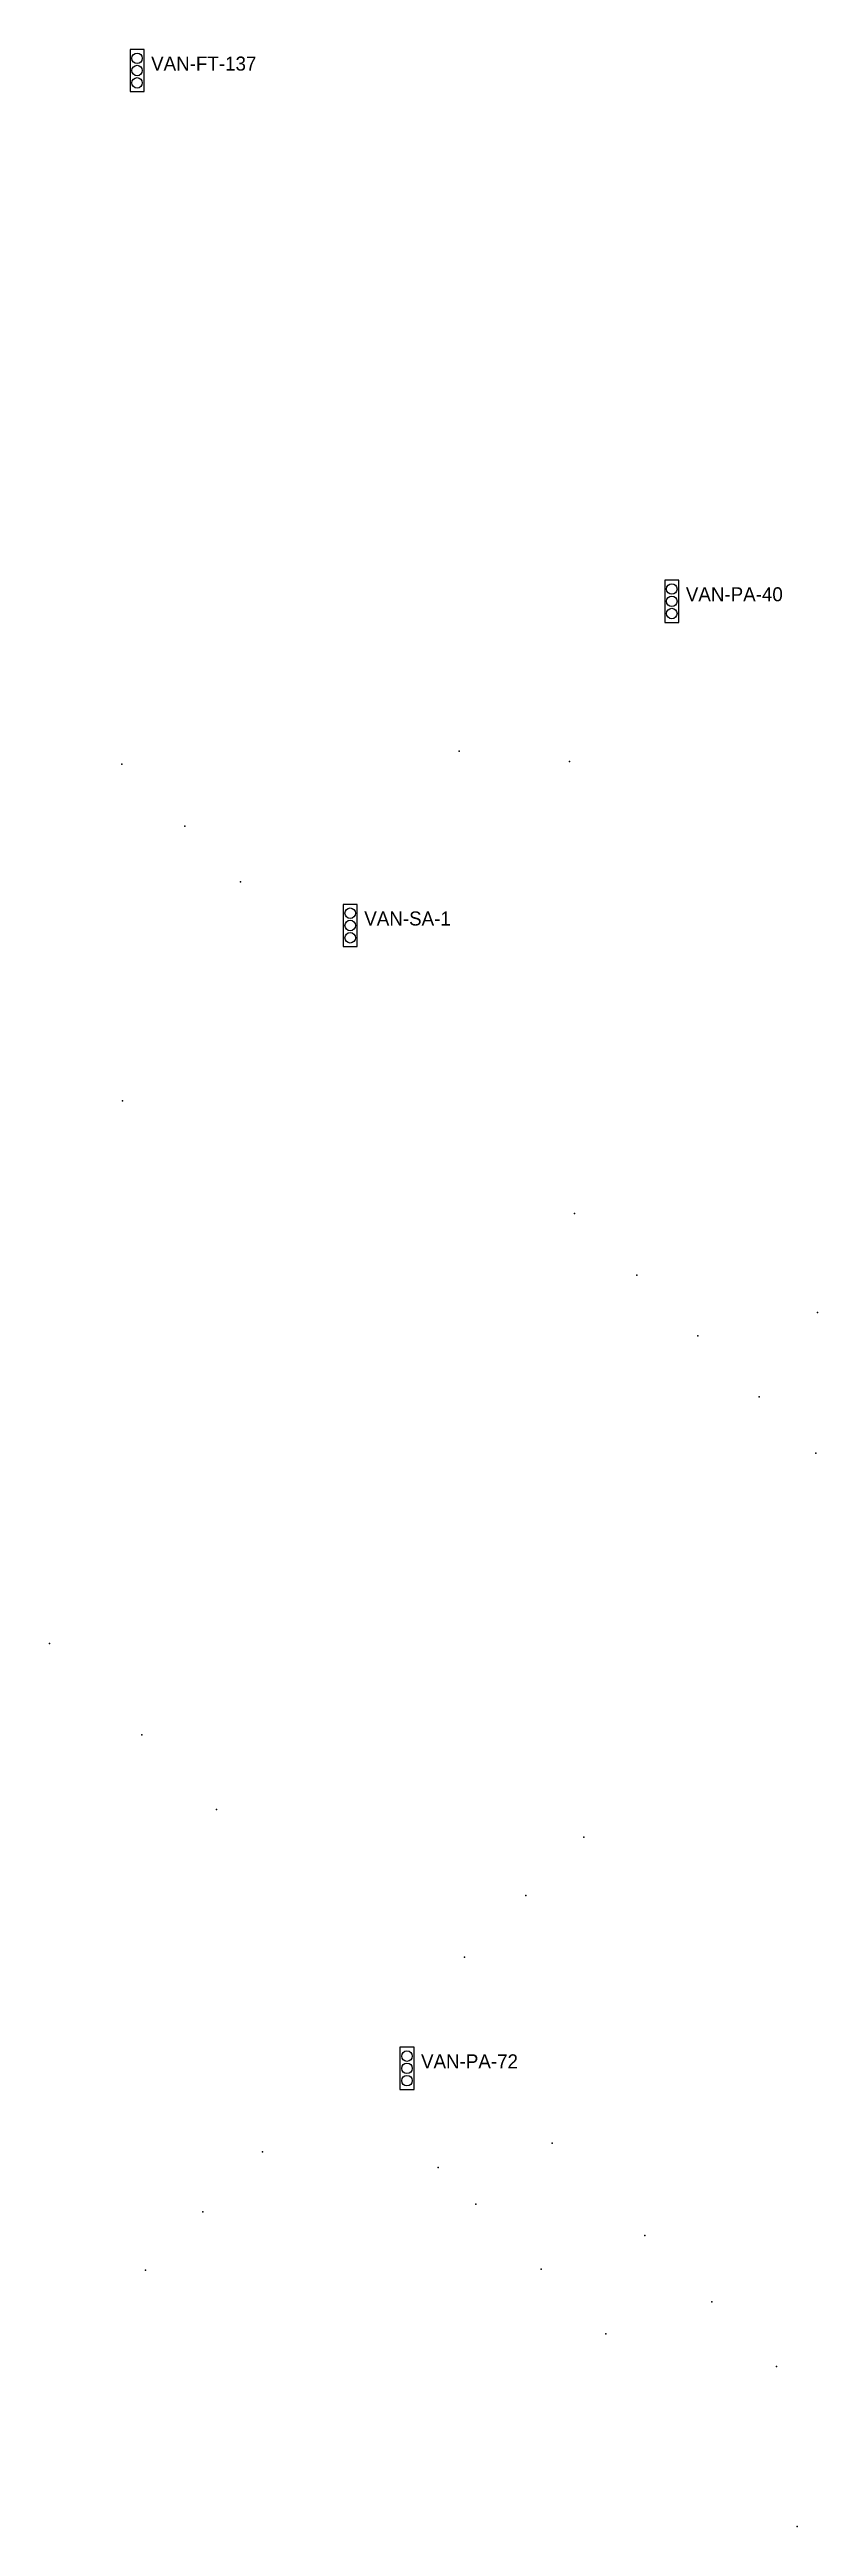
# Model space of a CAD drawing. Header units: inches. Extents: x 486474 to 494239, y 5455982 to 5460069.
# Drawn here: x 490500.6 to 490610.1, y 5459405.4 to 5459758.6 of the extents above; entities that cross this region are included whole.
import ezdxf

# ---------------------------------------------------------------- set-up
doc = ezdxf.new("R2010")
doc.units = ezdxf.units.IN
doc.header["$MEASUREMENT"] = 0
doc.layers.add('Parking Meters', color=10, linetype='Continuous')
doc.layers.add('Traffic Signals', color=10, linetype='Continuous')

msp = doc.modelspace()

# ---------------------------------------------------------------- texts
at = {"layer": 'Traffic Signals', "color": 1}
for s, p in [('VAN-FT-137', (490515.1, 5459755.56)), ('VAN-PA-40', (490591.33, 5459679.9)), ('VAN-SA-1', (490545.49, 5459633.68)), ('VAN-PA-72', (490553.58, 5459470.75))]:
    msp.add_text(s, height=2, dxfattribs=at).set_placement(p)

# ---------------------------------------------------------------- linework, layer by layer
at = {"layer": 'Parking Meters', "color": 7}
for p in [(490559.04, 5459658.53), (490559.04, 5459658.53), (490574.74, 5459657.07), (490510.91, 5459656.67), (490510.91, 5459656.67), (490519.9, 5459647.83), (490519.9, 5459647.83), (490527.83, 5459639.92), (490511.02, 5459608.68), (490511.02, 5459608.68), (490575.46, 5459592.6), (490575.46, 5459592.6), (490584.35, 5459583.83), (490584.35, 5459583.83), (490610.09, 5459578.49), (490593.02, 5459575.17), (490593.02, 5459575.17), (490601.78, 5459566.5), (490601.78, 5459566.5), (490609.84, 5459558.47), (490500.62, 5459531.3), (490500.62, 5459531.3), (490513.78, 5459518.3), (490524.42, 5459507.67), (490576.79, 5459503.7), (490576.79, 5459503.7), (490568.54, 5459495.38), (490568.54, 5459495.38), (490559.79, 5459486.61), (490572.29, 5459460.07), (490572.29, 5459460.07), (490530.96, 5459458.84), (490530.96, 5459458.84), (490556.01, 5459456.62), (490522.48, 5459450.29), (490522.48, 5459450.29), (490561.37, 5459451.4), (490561.37, 5459451.4), (490585.49, 5459446.91), (490514.31, 5459441.97), (490570.69, 5459442.12), (490570.69, 5459442.12), (490595.04, 5459437.49), (490595.04, 5459437.49), (490579.94, 5459432.9), (490579.94, 5459432.9), (490604.26, 5459428.25), (490604.26, 5459428.25), (490607.2, 5459405.44), (490607.2, 5459405.44)]:
    msp.add_point(p, dxfattribs=at)
at = {"layer": 'Traffic Signals', "color": 1}
for points in [[(490512.1, 5459752.56), (490514.1, 5459752.56), (490514.1, 5459758.56), (490512.1, 5459758.56)], [(490588.33, 5459676.9), (490590.33, 5459676.9), (490590.33, 5459682.9), (490588.33, 5459682.9)], [(490542.49, 5459630.68), (490544.49, 5459630.68), (490544.49, 5459636.68), (490542.49, 5459636.68)], [(490550.58, 5459467.75), (490552.58, 5459467.75), (490552.58, 5459473.75), (490550.58, 5459473.75)]]:
    msp.add_lwpolyline(points, close=True, dxfattribs=at)
for centre in [(490513.1, 5459757.31), (490513.1, 5459755.56), (490513.1, 5459753.81), (490589.33, 5459681.65), (490589.33, 5459679.9), (490589.33, 5459678.15), (490543.49, 5459635.43), (490543.49, 5459633.68), (490543.49, 5459631.93), (490551.58, 5459472.5), (490551.58, 5459470.75), (490551.58, 5459469)]:
    msp.add_circle(centre, 0.75, dxfattribs=at)

msp.set_redraw_order([(e.dxf.handle, doc.entitydb.next_handle()) for e in msp.query("TEXT MTEXT ATTDEF DIMENSION ARC_DIMENSION")])  # texts and dimensions are drawn at this point

doc.saveas('drawing.dxf')
